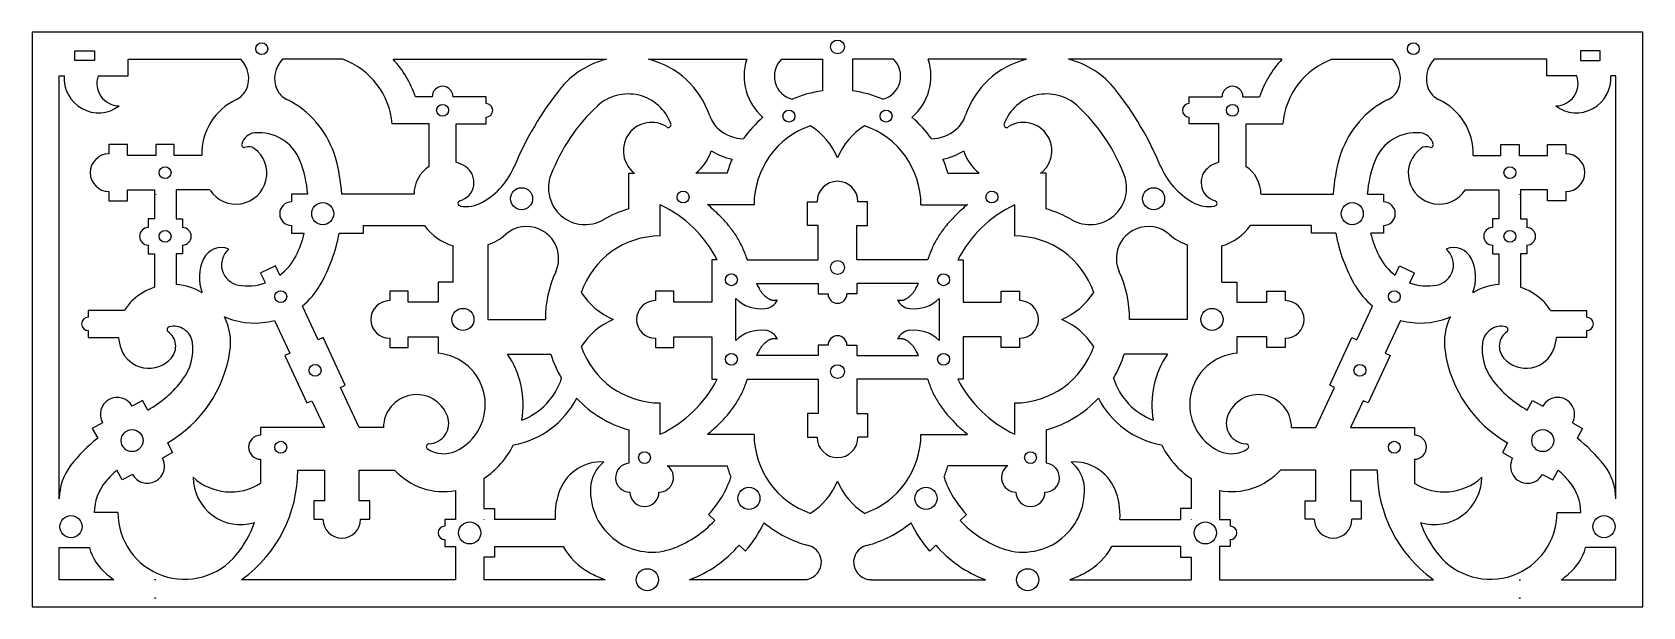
# Model space of a CAD drawing. Header units: millimetres. Extents: x 0 to 149, y -14 to 230.
# Drawn here: x 0 to 148.8, y 59 to 112.1 of the extents above; entities that cross this region are included whole.
import ezdxf

# ---------------------------------------------------------------- set-up
doc = ezdxf.new("R2010")
doc.units = ezdxf.units.MM
doc.header["$MEASUREMENT"] = 0
doc.layers.add('Layer 03', color=5, linetype='Continuous')

msp = doc.modelspace()

# ---------------------------------------------------------------- linework, layer by layer
at = {"layer": 'Layer 03'}
for p, q in [((8.89, 109.58), (19.29, 109.58)), ((28.73, 109.58), (23.16, 109.58)), ((33.36, 109.58), (53.07, 109.58)), ((56.98, 109.58), (66.04, 109.58)), ((69.24, 109.58), (73.02, 109.58)), ((73.02, 109.58), (73.02, 106.67)), ((79.61, 109.58), (75.82, 109.58)), ((75.82, 109.58), (75.82, 106.67)), ((91.86, 109.58), (82.8, 109.58)), ((115.48, 109.58), (95.77, 109.58)), ((120.11, 109.58), (125.68, 109.58)), ((139.95, 109.58), (129.55, 109.58)), ((2.53, 68.99), (2.53, 108.06)), ((2.53, 108.06), (3, 108.06)), ((146.32, 108.06), (145.85, 108.06)), ((146.32, 68.99), (146.32, 108.06)), ((36.97, 106.12), (35.43, 106.12)), ((111.87, 106.12), (113.41, 106.12)), ((36.69, 103.62), (33.28, 103.62)), ((36.69, 99.69), (36.69, 103.62)), ((39.19, 100.07), (39.19, 103.62)), ((109.66, 100.07), (109.66, 103.62)), ((112.16, 99.69), (112.16, 103.62)), ((112.16, 103.62), (115.56, 103.62)), ((7.12, 101.71), (7.12, 100.85)), ((11.45, 101.71), (11.45, 100.71)), ((137.39, 101.71), (137.39, 100.71)), ((141.72, 101.71), (141.72, 100.85)), ((11.45, 100.71), (8.82, 100.71)), ((15.68, 100.71), (13.15, 100.71)), ((133.16, 100.71), (135.69, 100.71)), ((137.39, 100.71), (140.02, 100.71)), ((55.14, 95.75), (55.14, 99.05)), ((55.14, 99.05), (55.66, 99.05)), ((64.22, 99.05), (61.35, 99.05)), ((84.62, 99.05), (87.49, 99.05)), ((93.7, 99.05), (93.19, 99.05)), ((93.7, 95.75), (93.7, 99.05)), ((7.12, 97.37), (7.12, 96.51)), ((8.82, 97.51), (11.33, 97.51)), ((11.33, 97.51), (11.33, 94.85)), ((11.45, 97.12), (11.45, 97.08)), ((16.45, 97.51), (13.33, 97.51)), ((13.33, 97.51), (13.33, 94.85)), ((25.47, 97.12), (23.98, 97.12)), ((23.98, 97.12), (23.98, 96.41)), ((35.29, 97.12), (28.61, 97.12)), ((113.55, 97.12), (120.23, 97.12)), ((123.37, 97.12), (124.86, 97.12)), ((124.86, 97.12), (124.86, 96.41)), ((132.39, 97.51), (135.51, 97.51)), ((135.51, 97.51), (135.51, 94.85)), ((137.39, 97.12), (137.39, 97.08)), ((140.02, 97.51), (137.51, 97.51)), ((137.51, 97.51), (137.51, 94.85)), ((141.72, 97.37), (141.72, 96.51)), ((58.04, 93.25), (58.04, 96.15)), ((66.72, 96.15), (62.42, 96.15)), ((82.13, 96.15), (86.43, 96.15)), ((90.8, 93.25), (90.8, 96.15)), ((38.92, 88.99), (38.92, 92.35)), ((42.12, 92.44), (42.12, 85.55)), ((106.72, 92.44), (106.72, 85.55)), ((109.92, 88.99), (109.92, 92.35)), ((11.33, 91.61), (11.33, 88.53)), ((13.33, 91.61), (13.33, 88.77)), ((66.1, 91.07), (72.64, 91.07)), ((82.74, 91.07), (76.2, 91.07)), ((135.51, 91.61), (135.51, 88.77)), ((137.51, 91.61), (137.51, 88.53)), ((21.57, 88.93), (21.13, 89.87)), ((22.49, 90.49), (21.14, 89.85)), ((22.89, 89.63), (22.49, 90.49)), ((125.95, 89.63), (126.35, 90.49)), ((126.35, 90.49), (127.71, 89.85)), ((127.28, 88.93), (127.72, 89.87)), ((33.05, 88.15), (33.05, 87.29)), ((57.6, 88.15), (57.6, 87.29)), ((66.93, 88.87), (72.64, 88.87)), ((81.91, 88.87), (76.2, 88.87)), ((91.24, 88.15), (91.24, 87.29)), ((115.79, 88.15), (115.79, 87.29)), ((8.56, 86.39), (5.21, 86.39)), ((5.21, 86.39), (5.21, 85.76)), ((26.45, 83.66), (24.99, 86.79)), ((37.52, 87.15), (34.75, 87.15)), ((62.82, 87.15), (59.3, 87.15)), ((65.02, 83.61), (65.02, 87.49)), ((83.83, 83.61), (83.83, 87.49)), ((86.03, 87.15), (89.54, 87.15)), ((111.32, 87.15), (114.09, 87.15)), ((122.39, 83.66), (123.85, 86.79)), ((140.28, 86.39), (143.63, 86.39)), ((143.63, 86.39), (143.63, 85.76)), ((22.41, 85.46), (23.82, 82.43)), ((42.12, 85.55), (47.44, 85.55)), ((106.72, 85.55), (101.4, 85.55)), ((126.43, 85.46), (125.02, 82.43)), ((26.91, 83.87), (26.45, 83.66)), ((28.95, 79.49), (26.91, 83.87)), ((33.05, 83.81), (33.05, 82.95)), ((34.75, 83.95), (37.52, 83.95)), ((37.52, 83.95), (37.52, 82.42)), ((57.6, 83.81), (57.6, 82.95)), ((59.3, 83.95), (62.82, 83.95)), ((89.54, 83.95), (86.03, 83.95)), ((91.24, 83.81), (91.24, 82.95)), ((111.32, 83.95), (111.32, 82.42)), ((114.09, 83.95), (111.32, 83.95)), ((115.79, 83.81), (115.79, 82.95)), ((119.89, 79.49), (121.94, 83.87)), ((121.94, 83.87), (122.39, 83.66)), ((23.82, 82.43), (23.37, 82.22)), ((23.37, 82.22), (25.41, 77.84)), ((43.93, 82.35), (47.93, 82.35)), ((72.64, 82.23), (66.93, 82.23)), ((76.2, 82.23), (81.91, 82.23)), ((104.91, 82.35), (100.91, 82.35)), ((125.47, 82.22), (123.43, 77.84)), ((125.02, 82.43), (125.47, 82.22)), ((28.5, 79.28), (28.95, 79.49)), ((30.23, 75.56), (28.5, 79.28)), ((66.1, 80.03), (72.64, 80.03)), ((82.74, 80.03), (76.2, 80.03)), ((118.61, 75.56), (120.35, 79.28)), ((120.35, 79.28), (119.89, 79.49)), ((10.2, 78.07), (9.26, 77.55)), ((10.7, 77.18), (10.2, 78.07)), ((25.41, 77.84), (25.87, 78.05)), ((25.87, 78.05), (27.03, 75.56)), ((58.04, 74.94), (58.04, 77.84)), ((90.8, 74.94), (90.8, 77.84)), ((122.97, 78.05), (121.81, 75.56)), ((123.43, 77.84), (122.97, 78.05)), ((138.14, 77.18), (138.64, 78.07)), ((138.64, 78.07), (139.58, 77.55)), ((6.51, 76.01), (5.58, 75.49)), ((142.33, 76.01), (143.26, 75.49)), ((5.58, 75.49), (6.08, 74.59)), ((27.03, 75.56), (21.13, 75.56)), ((21.13, 75.56), (21.13, 74.86)), ((32.48, 75.56), (30.23, 75.56)), ((55.14, 75.35), (55.14, 72.27)), ((66.72, 74.94), (62.42, 74.94)), ((82.13, 74.94), (86.43, 74.94)), ((93.7, 75.35), (93.7, 72.27)), ((116.36, 75.56), (118.61, 75.56)), ((121.81, 75.56), (127.72, 75.56)), ((127.72, 75.56), (127.72, 74.86)), ((143.26, 75.49), (142.76, 74.59)), ((13, 73.25), (12.05, 72.74)), ((12.51, 74.15), (13, 73.25)), ((136.33, 74.15), (135.84, 73.25)), ((135.84, 73.25), (136.79, 72.74)), ((8.34, 70.73), (7.85, 71.63)), ((21.13, 72.64), (21.13, 70.43)), ((24.56, 71.64), (27.03, 71.64)), ((27.03, 71.64), (27.03, 68.8)), ((30.23, 68.8), (30.23, 71.64)), ((30.23, 71.64), (33.49, 71.64)), ((58.69, 72.04), (64.22, 72.04)), ((90.16, 72.04), (84.62, 72.04)), ((118.61, 71.64), (115.35, 71.64)), ((118.61, 68.8), (118.61, 71.64)), ((121.81, 71.64), (121.81, 68.8)), ((124.28, 71.64), (121.81, 71.64)), ((127.72, 72.64), (127.72, 70.43)), ((140.5, 70.73), (140.99, 71.63)), ((9.28, 71.24), (8.34, 70.73)), ((41.74, 70.85), (41.74, 68.09)), ((107.1, 70.85), (107.1, 68.09)), ((139.56, 71.24), (140.5, 70.73)), ((27.03, 68.8), (26.03, 68.8)), ((26.03, 68.8), (26.03, 67.1)), ((31.23, 68.8), (30.23, 68.8)), ((31.23, 67.1), (31.23, 68.8)), ((39.14, 69.75), (39.14, 67.09)), ((109.7, 69.75), (109.7, 67.09)), ((117.61, 68.8), (118.61, 68.8)), ((117.61, 67.1), (117.61, 68.8)), ((121.81, 68.8), (122.81, 68.8)), ((122.81, 68.8), (122.81, 67.1)), ((7.95, 67.71), (5.75, 67.71)), ((26.03, 67.1), (26.89, 67.1)), ((30.37, 67.1), (31.23, 67.1)), ((39.14, 67.09), (38.14, 67.09)), ((38.14, 67.09), (38.14, 66.45)), ((41.74, 68.09), (42.74, 68.09)), ((41.74, 67.1), (41.74, 67.09)), ((42.74, 68.09), (42.74, 67.09)), ((48.34, 67.09), (42.74, 67.09)), ((62.51, 67.54), (63.08, 66.97)), ((86.33, 67.54), (85.76, 66.97)), ((100.5, 67.09), (106.1, 67.09)), ((107.1, 68.09), (106.1, 68.09)), ((106.1, 68.09), (106.1, 67.09)), ((107.1, 67.1), (107.1, 67.09)), ((109.7, 67.09), (110.7, 67.09)), ((110.7, 67.09), (110.7, 66.45)), ((118.47, 67.1), (117.61, 67.1)), ((122.81, 67.1), (121.95, 67.1)), ((140.9, 67.71), (143.09, 67.71)), ((2.53, 64.49), (5.32, 64.49)), ((38.14, 65.22), (38.14, 64.59)), ((38.14, 64.59), (39.14, 64.59)), ((39.14, 64.59), (39.14, 61.51)), ((42.74, 64.59), (49.08, 64.59)), ((42.74, 64.59), (42.74, 63.59)), ((65.34, 64.71), (65.91, 64.14)), ((83.5, 64.71), (82.94, 64.14)), ((106.1, 64.59), (99.76, 64.59)), ((106.1, 64.59), (106.1, 63.59)), ((110.7, 64.59), (109.7, 64.59)), ((109.7, 64.59), (109.7, 61.51)), ((110.7, 65.22), (110.7, 64.59)), ((146.32, 64.49), (143.53, 64.49)), ((41.74, 63.59), (41.74, 61.51)), ((42.74, 63.59), (41.74, 63.59)), ((106.1, 63.59), (107.1, 63.59)), ((107.1, 63.59), (107.1, 61.51)), ((11.45, 61.51), (11.33, 61.51)), ((39.14, 61.51), (19.36, 61.51)), ((52.94, 61.51), (41.74, 61.51)), ((71.32, 61.51), (60.75, 61.51)), ((77.52, 61.51), (88.09, 61.51)), ((95.9, 61.51), (107.1, 61.51)), ((109.7, 61.51), (129.48, 61.51)), ((137.39, 61.51), (137.51, 61.51))]:
    msp.add_line(p, q, dxfattribs=at)
for points in [[(0.03, 59.01), (148.82, 59.01), (148.82, 112.08), (0.03, 112.08), (0.03, 59.01)], [(5.78, 109.48), (3.97, 109.48), (3.97, 110.36), (5.78, 110.36), (5.78, 109.48)], [(143.06, 109.48), (144.87, 109.48), (144.87, 110.36), (143.06, 110.36), (143.06, 109.48)], [(6.12, 108.06), (8.89, 108.06), (8.89, 109.58)], [(142.73, 108.06), (139.95, 108.06), (139.95, 109.58)], [(41.95, 105.49), (41.95, 106.12), (38.9, 106.12)], [(106.9, 105.49), (106.9, 106.12), (109.94, 106.12)], [(39.19, 103.62), (41.95, 103.62), (41.95, 104.25)], [(109.66, 103.62), (106.9, 103.62), (106.9, 104.25)], [(8.82, 100.71), (8.82, 101.71), (7.12, 101.71)], [(13.15, 100.71), (13.15, 101.71), (11.45, 101.71)], [(135.69, 100.71), (135.69, 101.71), (137.39, 101.71)], [(140.02, 100.71), (140.02, 101.71), (141.72, 101.71)], [(7.12, 96.51), (8.82, 96.51), (8.82, 97.51)], [(141.72, 96.51), (140.02, 96.51), (140.02, 97.51)], [(72.64, 91.07), (72.64, 94.22), (71.64, 94.22), (71.64, 96.42), (72.53, 96.42)], [(76.2, 91.07), (76.2, 94.22), (77.2, 94.22), (77.2, 96.42), (76.31, 96.42)], [(11.33, 94.85), (10.75, 94.85), (10.75, 94.04)], [(13.33, 94.85), (13.91, 94.85), (13.91, 94.04)], [(23.98, 94.23), (23.98, 93.52), (25.16, 93.52)], [(28.38, 93.52), (30.64, 93.52), (30.64, 94.22), (36.27, 94.22)], [(120.46, 93.52), (118.2, 93.52), (118.2, 94.22), (112.57, 94.22)], [(124.86, 94.23), (124.86, 93.52), (123.68, 93.52)], [(135.51, 94.85), (134.93, 94.85), (134.93, 94.04)], [(137.51, 94.85), (138.1, 94.85), (138.1, 94.04)], [(10.75, 92.43), (10.75, 91.61), (11.33, 91.61)], [(13.91, 92.43), (13.91, 91.61), (13.33, 91.61)], [(134.93, 92.43), (134.93, 91.61), (135.51, 91.61)], [(138.1, 92.43), (138.1, 91.61), (137.51, 91.61)], [(63.31, 91.07), (62.82, 91.07), (62.82, 87.15)], [(85.53, 91.07), (86.03, 91.07), (86.03, 87.15)], [(34.75, 87.15), (34.75, 88.15), (33.05, 88.15)], [(38.92, 88.99), (37.52, 88.99), (37.52, 87.15)], [(59.3, 87.15), (59.3, 88.15), (57.6, 88.15)], [(72.64, 88.87), (72.64, 87.91), (73.55, 87.91)], [(76.2, 88.87), (76.2, 87.91), (75.29, 87.91)], [(89.54, 87.15), (89.54, 88.15), (91.24, 88.15)], [(109.92, 88.99), (111.32, 88.99), (111.32, 87.15)], [(114.09, 87.15), (114.09, 88.15), (115.79, 88.15)], [(5.21, 84.53), (5.21, 83.89), (8, 83.89)], [(33.05, 82.95), (34.75, 82.95), (34.75, 83.95)], [(57.6, 82.95), (59.3, 82.95), (59.3, 83.95)], [(62.82, 83.95), (62.82, 80.03), (63.31, 80.03)], [(86.03, 83.95), (86.03, 80.03), (85.53, 80.03)], [(91.24, 82.95), (89.54, 82.95), (89.54, 83.95)], [(115.79, 82.95), (114.09, 82.95), (114.09, 83.95)], [(143.63, 84.53), (143.63, 83.89), (140.84, 83.89)], [(73.55, 83.18), (72.64, 83.18), (72.64, 82.23)], [(75.29, 83.18), (76.2, 83.18), (76.2, 82.23)], [(72.64, 80.03), (72.64, 76.88), (71.64, 76.88), (71.64, 74.68), (72.53, 74.68)], [(76.2, 80.03), (76.2, 76.88), (77.2, 76.88), (77.2, 74.68), (76.31, 74.68)], [(7.57, 61.51), (2.53, 61.51), (2.53, 64.49)], [(141.27, 61.51), (146.32, 61.51), (146.32, 64.49)]]:
    msp.add_lwpolyline(points, dxfattribs=at)
for centre, radius in [((21.23, 110.56), 0.55), ((74.42, 110.72), 0.634), ((127.62, 110.56), 0.55), ((37.94, 104.87), 0.55), ((69.93, 104.33), 0.55), ((78.91, 104.33), 0.55), ((110.91, 104.87), 0.55), ((12.3, 99.11), 0.55), ((136.54, 99.11), 0.55), ((45.23, 96.7), 1.02), ((60.16, 96.86), 0.55), ((88.68, 96.86), 0.55), ((103.62, 96.7), 1.02), ((26.87, 95.32), 1.02), ((121.97, 95.32), 1.02), ((12.3, 93.23), 0.55), ((136.54, 93.23), 0.55), ((74.42, 90.35), 0.634), ((64.62, 89.22), 0.55), ((84.22, 89.22), 0.55), ((22.99, 87.66), 0.55), ((125.86, 87.66), 0.55), ((39.82, 85.55), 1.02), ((109.02, 85.55), 1.02), ((64.62, 81.87), 0.55), ((84.22, 81.87), 0.55), ((26.16, 80.85), 0.55), ((74.42, 80.74), 0.634), ((122.68, 80.85), 0.55), ((9.26, 74.37), 1.02), ((139.58, 74.37), 1.02), ((22.99, 73.75), 0.55), ((56.59, 72.79), 0.55), ((92.25, 72.79), 0.55), ((125.86, 73.75), 0.55), ((66.24, 69.03), 1.02), ((82.6, 69.03), 1.02), ((3.61, 66.41), 1.02), ((145.23, 66.41), 1.02), ((40.44, 65.84), 1.02), ((108.4, 65.84), 1.02), ((56.85, 61.51), 1.02), ((91.99, 61.51), 1.02)]:
    msp.add_circle(centre, radius, dxfattribs=at)
for centre, radius, start, end in [((17.52, 107.81), 2.51, 336.2351, 44.9454), ((24.93, 107.81), 2.51, 135.0546, 203.3299), ((26.35, 103.05), 6.95, 4.6928, 69.9428), ((26.35, 103.05), 9.58, 18.6763, 42.9586), ((55.02, 101.8), 8.02, 104.0984, 141.6393), ((55.02, 101.8), 8.02, 18.5692, 75.9016), ((70.8, 108.02), 5.01, 161.8805, 229.3695), ((70.8, 108.02), 2.21, 135.1402, 254.8598), ((78.04, 108.02), 2.21, 285.1402, 44.8598), ((78.04, 108.02), 5.01, 310.6305, 18.1195), ((93.82, 101.8), 8.02, 104.0984, 161.4308), ((93.82, 101.8), 8.02, 38.3607, 75.9016), ((122.49, 103.05), 9.58, 137.0414, 161.3237), ((122.49, 103.05), 6.95, 110.0572, 175.3072), ((123.91, 107.81), 2.51, 336.6701, 44.9454), ((131.33, 107.81), 2.51, 135.0546, 203.7649), ((6.16, 107.82), 3.18, 175.6872, 306.7676), ((8.08, 107.36), 2.08, 160.3457, 269.6543), ((142.68, 107.82), 3.18, 233.2324, 4.3128), ((140.76, 107.36), 2.08, 270.3457, 19.6543), ((21.23, 100.84), 5.54, 114.7187, 181.3459), ((18.14, 107.53), 1.82, 294.7187, 336.2351), ((24.32, 107.54), 1.84, 203.3299, 245.2413), ((21.23, 100.84), 5.54, 60.3333, 65.2413), ((19.64, 98.07), 8.74, 16.1535, 60.3333), ((37.94, 106.12), 0.965, 0, 180), ((72.06, 88.31), 29.75, 141.6393, 157.4505), ((55.08, 102.19), 4.19, 19.8936, 132.9242), ((74.42, 96.15), 10.61, 97.5856, 113.3046), ((74.42, 96.15), 10.61, 66.6954, 82.4144), ((93.76, 102.19), 4.19, 47.0758, 160.1064), ((76.78, 88.31), 29.75, 22.5495, 38.3607), ((110.91, 106.12), 0.965, 0, 180), ((129.2, 98.07), 8.74, 119.6667, 163.8465), ((127.62, 100.84), 5.54, 114.7587, 119.6667), ((124.53, 107.54), 1.84, 294.7587, 336.6701), ((130.7, 107.53), 1.82, 203.7649, 245.2813), ((127.62, 100.84), 5.54, 358.6541, 65.2813), ((41.95, 104.87), 0.619, 270, 90), ((63.78, 92.85), 16.95, 132.9242, 159.0383), ((65.36, 105.27), 2.88, 198.5692, 228.4996), ((74.42, 96.15), 10.61, 130.4465, 144.9008), ((74.42, 96.15), 10.61, 35.0992, 49.5535), ((83.49, 105.27), 2.88, 311.5004, 341.4308), ((85.07, 92.85), 16.95, 20.9617, 47.0758), ((106.9, 104.87), 0.619, 90, 270), ((20.71, 101.42), 1.37, 96.0541, 166.3029), ((20.99, 98.76), 4.04, 21.2926, 96.0541), ((57.24, 101.14), 2.61, 57.0228, 227.2157), ((58.79, 103.53), 0.25, 237.0228, 19.8936), ((65.74, 105.7), 3.45, 228.4996, 270.1344), ((74.42, 96.15), 7.71, 108.8012, 180), ((68.35, 97.92), 6.59, 22.9541, 57.0459), ((80.49, 97.92), 6.59, 122.9541, 157.0459), ((74.42, 96.15), 7.71, 0, 71.1988), ((83.11, 105.7), 3.45, 269.8656, 311.5004), ((90.05, 103.53), 0.25, 160.1064, 302.9772), ((91.61, 101.14), 2.61, 312.7843, 122.9772), ((127.85, 98.76), 4.04, 83.9459, 158.7074), ((128.13, 101.42), 1.37, 13.6971, 83.9459), ((18.85, 99.05), 2.85, 212.7739, 53.7236), ((19.62, 101.69), 0.25, 166.3029, 291.5111), ((20.03, 100.66), 0.853, 53.7236, 111.5111), ((130, 99.05), 2.85, 126.2764, 327.2261), ((128.81, 100.66), 0.853, 68.4889, 126.2764), ((129.22, 101.69), 0.25, 248.4889, 13.6971), ((7.12, 99.11), 1.74, 90, 270), ((14.54, 96.25), 10.97, 4.5563, 21.2926), ((13.47, 96.28), 15.17, 3.1837, 16.1535), ((38.36, 97.12), 3.06, 56.3026, 74.2926), ((38.25, 102.36), 6.86, 299.5408, 337.4505), ((58.5, 102.5), 4.47, 309.5205, 342.1692), ((65.74, 105.7), 5.45, 236.9205, 258.8589), ((74.42, 96.15), 10.61, 156.6658, 164.1306), ((83.11, 105.7), 5.45, 281.1411, 303.0795), ((74.42, 96.15), 10.61, 15.8694, 23.3342), ((90.34, 102.5), 4.47, 197.8308, 230.4795), ((110.6, 102.36), 6.86, 202.5495, 240.4592), ((110.48, 97.12), 3.06, 105.7074, 123.6974), ((135.37, 96.28), 15.17, 163.8465, 176.8163), ((134.3, 96.25), 10.97, 158.7074, 175.4437), ((141.72, 99.11), 1.74, 270, 90), ((38.36, 97.12), 3.06, 123.0527, 180), ((39.09, 98.21), 1.75, 285.0906, 56.3037), ((51.11, 97.7), 3.39, 159.0383, 299.7139), ((58.5, 102.5), 4.47, 227.2157, 230.4795), ((74.42, 96.42), 1.89, 90, 180), ((74.42, 96.42), 1.89, 0, 90), ((90.34, 102.5), 4.47, 309.5205, 312.7843), ((97.74, 97.7), 3.39, 240.2861, 20.9617), ((109.76, 98.21), 1.75, 123.6963, 254.9094), ((110.48, 97.12), 3.06, 360, 56.9473), ((23.98, 95.32), 1.09, 90, 270), ((39.61, 96.28), 0.25, 105.0906, 259.8279), ((40.11, 99.07), 3.09, 259.8279, 299.5408), ((58.04, 85.55), 10.61, 105.8694, 119.7139), ((53.08, 85.74), 11.53, 27.4824, 64.5123), ((51.98, 83.44), 16.45, 47.9581, 50.6239), ((53.37, 84.98), 14.37, 44.9054, 47.9581), ((95.47, 84.98), 14.37, 132.0419, 135.0946), ((95.76, 85.74), 11.53, 115.4877, 152.5176), ((96.86, 83.44), 16.45, 129.3761, 132.0419), ((90.8, 85.55), 10.61, 60.2861, 74.1306), ((108.73, 99.07), 3.09, 240.4592, 280.1721), ((109.24, 96.28), 0.25, 280.1721, 74.9094), ((124.86, 95.32), 1.09, 270, 90), ((10.75, 93.23), 0.806, 90, 270), ((13.91, 93.23), 0.806, 270, 90), ((40.38, 97.22), 5.09, 216.1346, 253.3456), ((45.7, 91.18), 2.96, 67.0767, 131.4186), ((45.7, 91.18), 2.96, 335.4528, 67.0767), ((54.06, 85.66), 13.4, 41.9854, 44.9054), ((55.4, 86.87), 11.6, 38.6102, 41.9854), ((56.56, 87.8), 10.11, 32.1301, 38.6102), ((92.28, 87.8), 10.11, 141.3898, 147.8699), ((93.44, 86.87), 11.6, 138.0146, 141.3898), ((94.79, 85.66), 13.4, 135.0946, 138.0146), ((103.14, 91.18), 2.96, 112.9233, 204.5472), ((103.14, 91.18), 2.96, 48.5814, 112.9233), ((108.46, 97.22), 5.09, 286.6544, 323.8654), ((134.93, 93.23), 0.806, 90, 270), ((138.1, 93.23), 0.806, 270, 90), ((14.54, 96.25), 10.97, 334.0164, 345.5902), ((13.47, 96.28), 15.17, 330.0357, 349.5256), ((40.38, 97.22), 5.09, 290.0319, 311.4186), ((58.04, 85.55), 7.71, 90, 161.1988), ((57.82, 88.59), 8.62, 24.5361, 32.1301), ((91.02, 88.59), 8.62, 147.8699, 155.4639), ((90.8, 85.55), 7.71, 18.8012, 90), ((108.46, 97.22), 5.09, 228.5814, 249.9681), ((135.37, 96.28), 15.17, 190.4744, 209.9643), ((134.3, 96.25), 10.97, 194.4098, 205.9836), ((19.49, 89.44), 4.02, 154.7632, 200.5887), ((17.5, 90.38), 1.81, 67.2762, 154.7632), ((19.4, 90.59), 1.89, 129.6658, 260.053), ((19.93, 93.62), 4.97, 306.5773, 334.0164), ((56.82, 88.13), 9.72, 21.7339, 24.5361), ((53.68, 86.88), 13.1, 19.654, 21.7339), ((50.83, 85.86), 16.13, 18.8842, 19.654), ((42.14, 82.89), 25.31, 18.8351, 18.8842), ((106.7, 82.89), 25.31, 161.1158, 161.1649), ((98.02, 85.86), 16.13, 160.346, 161.1158), ((95.16, 86.88), 13.1, 158.2661, 160.346), ((92.02, 88.13), 9.72, 155.4639, 158.2661), ((128.91, 93.62), 4.97, 205.9836, 233.4227), ((129.44, 90.59), 1.89, 279.947, 50.3342), ((131.35, 90.38), 1.81, 25.2368, 112.7238), ((129.35, 89.44), 4.02, 339.4113, 25.2368), ((58.04, 85.55), 10.61, 155.4528, 180), ((90.8, 85.55), 10.61, 0, 24.5472), ((12.98, 83.41), 5.37, 107.8692, 132.4868), ((12.98, 83.41), 5.37, 59.1592, 86.2476), ((19.93, 93.62), 4.97, 260.053, 289.1861), ((20.57, 92.18), 6.96, 309.3462, 330.0357), ((56.28, 91.62), 6.59, 212.9541, 247.0459), ((74.42, 92.55), 8.35, 206.1989, 207.0619), ((74.11, 92.39), 8, 207.0619, 208.6465), ((72.27, 91.39), 5.9, 208.6465, 210.794), ((71.24, 90.77), 4.71, 210.794, 211.9762), ((70.4, 90.25), 3.72, 211.9762, 213.4724), ((70.09, 90.05), 3.34, 213.4724, 215.0211), ((69.64, 89.73), 2.79, 215.0211, 216.8773), ((69.4, 89.54), 2.49, 216.8773, 220.7687), ((69.09, 89.28), 2.08, 220.7687, 225.4125), ((69.07, 89.26), 2.05, 225.4125, 230.0843), ((74.42, 87.91), 0.867, 180, 270), ((74.42, 87.91), 0.867, 270, 0), ((79.77, 89.26), 2.05, 309.9157, 314.5875), ((79.75, 89.28), 2.08, 314.5875, 319.2313), ((79.45, 89.54), 2.49, 319.2313, 323.1227), ((79.2, 89.73), 2.79, 323.1227, 324.9789), ((78.75, 90.05), 3.34, 324.9789, 326.5276), ((78.44, 90.25), 3.72, 326.5276, 328.0238), ((77.6, 90.77), 4.71, 328.0238, 329.206), ((76.57, 91.39), 5.9, 329.206, 331.3535), ((74.73, 92.39), 8, 331.3535, 332.9381), ((74.42, 92.55), 8.35, 332.9381, 333.8011), ((92.56, 91.62), 6.59, 292.9541, 327.0459), ((128.27, 92.18), 6.96, 209.9643, 230.6538), ((128.91, 93.62), 4.97, 250.8139, 279.947), ((135.86, 83.41), 5.37, 93.7524, 120.8408), ((135.86, 83.41), 5.37, 47.5132, 72.1308), ((12.18, 84.28), 4.2, 132.4868, 149.7277), ((33.05, 85.55), 1.74, 90, 270), ((57.6, 85.55), 1.74, 90, 270), ((67.35, 89.84), 3.31, 225.2456, 276.6286), ((67.56, 88.02), 1.48, 276.6286, 334.0414), ((69.13, 89.33), 2.15, 230.0843, 234.5502), ((69.04, 89.2), 1.99, 234.5502, 237.0615), ((68.89, 88.98), 1.72, 237.0615, 239.9567), ((68.83, 88.87), 1.6, 239.9567, 243.105), ((68.73, 88.68), 1.38, 243.105, 246.7614), ((68.69, 88.58), 1.28, 246.7614, 250.7021), ((68.64, 88.42), 1.11, 250.7021, 255.2447), ((68.62, 88.35), 1.04, 255.2447, 260.1087), ((68.6, 88.25), 0.929, 260.1087, 265.542), ((68.59, 88.19), 0.867, 265.542, 277.7049), ((68.59, 88.18), 0.858, 277.7049, 290), ((81.28, 88.02), 1.48, 205.9586, 263.3714), ((80.25, 88.18), 0.858, 250, 262.2951), ((80.25, 88.19), 0.867, 262.2951, 274.458), ((80.24, 88.25), 0.929, 274.458, 279.8913), ((80.23, 88.35), 1.04, 279.8913, 284.7553), ((80.21, 88.42), 1.11, 284.7553, 289.2979), ((80.15, 88.58), 1.28, 289.2979, 293.2386), ((80.11, 88.68), 1.38, 293.2386, 296.895), ((80.01, 88.87), 1.6, 296.895, 300.0433), ((79.95, 88.98), 1.72, 300.0433, 302.9385), ((79.81, 89.2), 1.99, 302.9385, 305.4498), ((79.71, 89.33), 2.15, 305.4498, 309.9157), ((81.49, 89.84), 3.31, 263.3714, 314.7544), ((91.24, 85.55), 1.74, 270, 90), ((115.79, 85.55), 1.74, 270, 90), ((136.66, 84.28), 4.2, 30.2723, 47.5132), ((5.21, 85.14), 0.619, 90, 270), ((12.73, 84.62), 0.25, 104.6648, 234.7946), ((13.11, 83.18), 1.74, 7.5728, 104.6648), ((19.49, 89.44), 4.02, 244.946, 248.4343), ((12.98, 83.41), 5.37, 351.6617, 26.3756), ((20.57, 92.18), 6.96, 248.4343, 285.2919), ((56.28, 79.48), 6.59, 112.9541, 147.0459), ((92.56, 79.48), 6.59, 32.9541, 67.0459), ((128.27, 92.18), 6.96, 254.7081, 291.5657), ((135.86, 83.41), 5.37, 153.6244, 188.3383), ((129.35, 89.44), 4.02, 291.5657, 295.054), ((135.74, 83.18), 1.74, 75.3352, 172.4272), ((136.11, 84.62), 0.25, 305.2054, 75.3352), ((143.63, 85.14), 0.619, 270, 90), ((12.18, 84.28), 4.2, 185.2628, 200.0802), ((11.63, 83.07), 1.65, 319.0942, 54.7946), ((10.23, 82.8), 4.64, 322.8008, 7.5728), ((67.35, 81.25), 3.31, 83.3714, 134.7544), ((69.07, 81.83), 2.05, 129.9157, 134.5875), ((67.56, 83.08), 1.48, 25.9586, 83.3714), ((69.13, 81.76), 2.15, 125.4498, 129.9157), ((69.04, 81.89), 1.99, 122.9385, 125.4498), ((68.89, 82.12), 1.72, 120.0433, 122.9385), ((68.83, 82.22), 1.6, 116.895, 120.0433), ((68.73, 82.42), 1.38, 113.2386, 116.895), ((68.69, 82.51), 1.28, 109.2979, 113.2386), ((68.64, 82.67), 1.11, 104.7553, 109.2979), ((68.62, 82.74), 1.04, 99.8913, 104.7553), ((68.6, 82.85), 0.929, 94.458, 99.8913), ((68.59, 82.91), 0.867, 82.2951, 94.458), ((68.59, 82.92), 0.858, 70, 82.2951), ((74.42, 83.18), 0.867, 90, 180), ((74.42, 83.18), 0.867, 0, 90), ((81.28, 83.08), 1.48, 96.6286, 154.0414), ((80.25, 82.92), 0.858, 97.7049, 110), ((80.25, 82.91), 0.867, 85.542, 97.7049), ((80.24, 82.85), 0.929, 80.1087, 85.542), ((80.23, 82.74), 1.04, 75.2447, 80.1087), ((80.21, 82.67), 1.11, 70.7021, 75.2447), ((80.15, 82.51), 1.28, 66.7614, 70.7021), ((80.11, 82.42), 1.38, 63.105, 66.7614), ((80.01, 82.22), 1.6, 59.9567, 63.105), ((79.95, 82.12), 1.72, 57.0615, 59.9567), ((79.81, 81.89), 1.99, 54.5502, 57.0615), ((79.71, 81.76), 2.15, 50.0843, 54.5502), ((79.77, 81.83), 2.05, 45.4125, 50.0843), ((81.49, 81.25), 3.31, 45.2456, 96.6286), ((138.61, 82.8), 4.64, 172.4272, 217.1992), ((137.21, 83.07), 1.65, 125.2054, 220.9058), ((136.66, 84.28), 4.2, 339.9198, 354.7372), ((10.81, 83.78), 2.74, 200.0802, 319.0942), ((6.68, 84.34), 11.74, 299.7991, 351.6617), ((37.13, 77.69), 4.75, 295.1988, 85.3015), ((37.13, 77.69), 8.25, 350.0277, 34.4037), ((58.04, 85.55), 10.61, 197.5617, 210.7231), ((58.04, 85.55), 7.71, 198.8012, 270), ((74.42, 78.54), 8.35, 152.9381, 153.8011), ((74.11, 78.7), 8, 151.3535, 152.9381), ((72.27, 79.71), 5.9, 149.206, 151.3535), ((71.24, 80.32), 4.71, 148.0238, 149.206), ((70.4, 80.84), 3.72, 146.5276, 148.0238), ((70.09, 81.05), 3.34, 144.9789, 146.5276), ((69.64, 81.37), 2.79, 143.1227, 144.9789), ((69.4, 81.55), 2.49, 139.2313, 143.1227), ((69.09, 81.81), 2.08, 134.5875, 139.2313), ((79.75, 81.81), 2.08, 40.7687, 45.4125), ((79.45, 81.55), 2.49, 36.8773, 40.7687), ((79.2, 81.37), 2.79, 35.0211, 36.8773), ((78.75, 81.05), 3.34, 33.4724, 35.0211), ((78.44, 80.84), 3.72, 31.9762, 33.4724), ((77.6, 80.32), 4.71, 30.794, 31.9762), ((76.57, 79.71), 5.9, 28.6465, 30.794), ((74.73, 78.7), 8, 27.0619, 28.6465), ((74.42, 78.54), 8.35, 26.1989, 27.0619), ((90.8, 85.55), 7.71, 270, 341.1988), ((90.8, 85.55), 10.61, 329.2769, 342.4383), ((111.71, 77.69), 8.25, 145.5963, 189.9723), ((111.71, 77.69), 4.75, 94.6985, 244.8012), ((142.16, 84.34), 11.74, 188.3383, 240.2009), ((138.03, 83.78), 2.74, 220.9058, 339.9198), ((5.57, 86.33), 10.49, 299.242, 322.8008), ((43.07, 82.01), 6.16, 290.8061, 342.1612), ((53.08, 85.35), 11.53, 295.4877, 332.5176), ((57.82, 82.5), 8.62, 327.8699, 335.4639), ((56.82, 82.96), 9.72, 335.4639, 338.2661), ((53.68, 84.21), 13.1, 338.2661, 340.346), ((50.83, 85.23), 16.13, 340.346, 341.1158), ((42.14, 88.2), 25.31, 341.1158, 341.1649), ((106.7, 88.2), 25.31, 198.8351, 198.8842), ((98.02, 85.23), 16.13, 198.8842, 199.654), ((95.16, 84.21), 13.1, 199.654, 201.7339), ((92.02, 82.96), 9.72, 201.7339, 204.5361), ((91.02, 82.5), 8.62, 204.5361, 212.1301), ((95.76, 85.35), 11.53, 207.4824, 244.5123), ((105.78, 82.01), 6.16, 197.8388, 249.1939), ((143.27, 86.33), 10.49, 217.1992, 240.758), ((7.89, 76.78), 1.57, 29.2198, 209.2198), ((35.53, 75.56), 3.05, 20.355, 180), ((43.07, 82.01), 8.16, 280.1203, 332.7579), ((58.04, 85.55), 10.61, 223.243, 254.1306), ((56.56, 83.29), 10.11, 321.3898, 327.8699), ((92.28, 83.29), 10.11, 212.1301, 218.6102), ((90.8, 85.55), 10.61, 285.8694, 316.757), ((105.78, 82.01), 8.16, 207.2421, 259.8797), ((113.31, 75.56), 3.05, 0, 159.645), ((140.95, 76.78), 1.57, 330.7802, 150.7802), ((36.61, 75.96), 1.9, 271.9674, 20.3557), ((53.37, 86.11), 14.37, 312.0419, 315.0946), ((54.06, 85.43), 13.4, 315.0946, 318.0146), ((55.4, 84.22), 11.6, 318.0146, 321.3898), ((93.44, 84.22), 11.6, 218.6102, 221.9854), ((94.79, 85.43), 13.4, 221.9854, 224.9054), ((95.47, 86.11), 14.37, 224.9054, 227.9581), ((112.23, 75.96), 1.9, 159.6443, 268.0326), ((15.07, 63.2), 14.51, 128.2769, 142.4155), ((21.13, 73.75), 1.11, 90, 270), ((51.98, 87.66), 16.45, 309.3761, 312.0419), ((74.42, 74.94), 7.71, 180, 251.1988), ((74.42, 74.68), 1.89, 180, 270), ((74.42, 74.68), 1.89, 270, 0), ((74.42, 74.94), 7.71, 288.8012, 0), ((96.86, 87.66), 16.45, 227.9581, 230.6239), ((127.72, 73.75), 1.11, 270, 90), ((133.77, 63.2), 14.51, 37.5845, 51.7231), ((36.68, 73.81), 0.25, 91.9674, 235.8479), ((38.03, 75.79), 2.64, 235.8479, 295.1988), ((37.13, 77.69), 8.25, 304.0088, 333.3185), ((111.71, 77.69), 8.25, 206.6815, 235.9912), ((110.82, 75.79), 2.64, 244.8012, 304.1521), ((112.16, 73.81), 0.25, 304.1521, 88.0326), ((7.55, 68.99), 5.02, 142.4155, 180), ((13.91, 64.58), 9.3, 130.6145, 140), ((10.67, 71.99), 1.57, 208.3564, 28.3564), ((12.1, 71.64), 12.46, 306.1824, 0), ((38.03, 75.79), 6.14, 222.473, 280.4776), ((52.59, 68.29), 4.1, 86.3729, 156.9934), ((54.79, 69.86), 3.19, 127.6341, 177.2158), ((55.26, 70.94), 1.34, 94.9129, 269.9491), ((57.93, 70.94), 1.34, 270.0509, 55.4616), ((74.42, 74.94), 10.61, 195.8694, 201.9186), ((74.42, 74.94), 10.61, 338.0814, 344.1306), ((90.91, 70.94), 1.34, 124.5384, 269.9491), ((93.59, 70.94), 1.34, 270.0509, 85.0871), ((96.26, 68.29), 4.1, 23.0066, 93.6271), ((94.05, 69.86), 3.19, 2.7842, 52.3659), ((110.82, 75.79), 6.14, 259.5224, 317.527), ((136.74, 71.64), 12.46, 180, 233.8176), ((138.17, 71.99), 1.57, 151.6436, 331.6436), ((134.93, 64.58), 9.3, 40, 49.3855), ((141.3, 68.99), 5.02, 0, 37.5845), ((10.19, 67.71), 4.43, 140, 180), ((18.37, 74.76), 5.14, 227.5088, 302.4912), ((19.29, 70.99), 4.39, 180.1996, 286.7081), ((57.28, 69.74), 5.68, 177.2158, 291.3728), ((55.6, 74.03), 9.48, 316.7777, 341.2569), ((68.35, 73.18), 6.59, 302.9541, 337.0459), ((80.49, 73.18), 6.59, 202.9541, 237.0459), ((93.24, 74.03), 9.48, 198.7431, 223.2223), ((91.56, 69.74), 5.68, 248.6272, 2.7842), ((130.47, 74.76), 5.14, 237.5088, 312.4912), ((129.55, 70.99), 4.39, 253.2919, 359.8004), ((138.66, 67.71), 4.43, 0, 40), ((54.42, 67.52), 6.09, 156.9934, 184.0503), ((56.59, 69.61), 1.34, 180.0509, 359.9491), ((92.25, 69.61), 1.34, 180.0509, 359.9491), ((94.43, 67.52), 6.09, 355.9497, 23.0066), ((14.11, 67.71), 6.16, 180, 321.0512), ((28.63, 67.1), 1.74, 180, 360), ((55.6, 74.03), 10.28, 291.3728, 316.6394), ((93.24, 74.03), 10.28, 223.3606, 248.6272), ((120.21, 67.1), 1.74, 180, 0), ((134.73, 67.71), 6.16, 218.9488, 0), ((11.13, 70.12), 10, 321.0512, 340.5256), ((38.14, 65.84), 0.619, 90, 270), ((56.85, 72), 11.99, 319.0535, 334.2037), ((74.42, 74.94), 10.61, 230.293, 255.2825), ((74.42, 74.94), 10.61, 284.7175, 309.707), ((91.99, 72), 11.99, 205.7963, 220.9465), ((110.7, 65.84), 0.619, 270, 90), ((137.71, 70.12), 10, 199.4744, 218.9488), ((10.15, 65.88), 5.04, 196.083, 229.6126), ((54.42, 67.52), 6.09, 208.7616, 241.5442), ((56.85, 72), 11.19, 290.4301, 319.3437), ((71.32, 63.13), 1.61, 270, 75.2826), ((77.52, 63.13), 1.61, 104.7174, 270), ((91.99, 72), 11.19, 220.6563, 249.5699), ((94.43, 67.52), 6.09, 298.4558, 331.2384), ((138.69, 65.88), 5.04, 310.3874, 343.917), ((13.47, 69.77), 10.15, 229.6126, 234.5044), ((13.47, 69.77), 10.15, 305.4956, 306.1824), ((56.85, 72), 11.19, 241.5442, 249.5699), ((91.99, 72), 11.19, 290.4301, 298.4558), ((135.38, 69.77), 10.15, 233.8176, 234.5044), ((135.38, 69.77), 10.15, 305.4956, 310.3874), ((13.47, 69.77), 10.15, 257.837, 258.5457), ((135.38, 69.77), 10.15, 281.4543, 282.163)]:
    msp.add_arc(centre, radius, start, end, dxfattribs=at)

doc.saveas('drawing.dxf')
